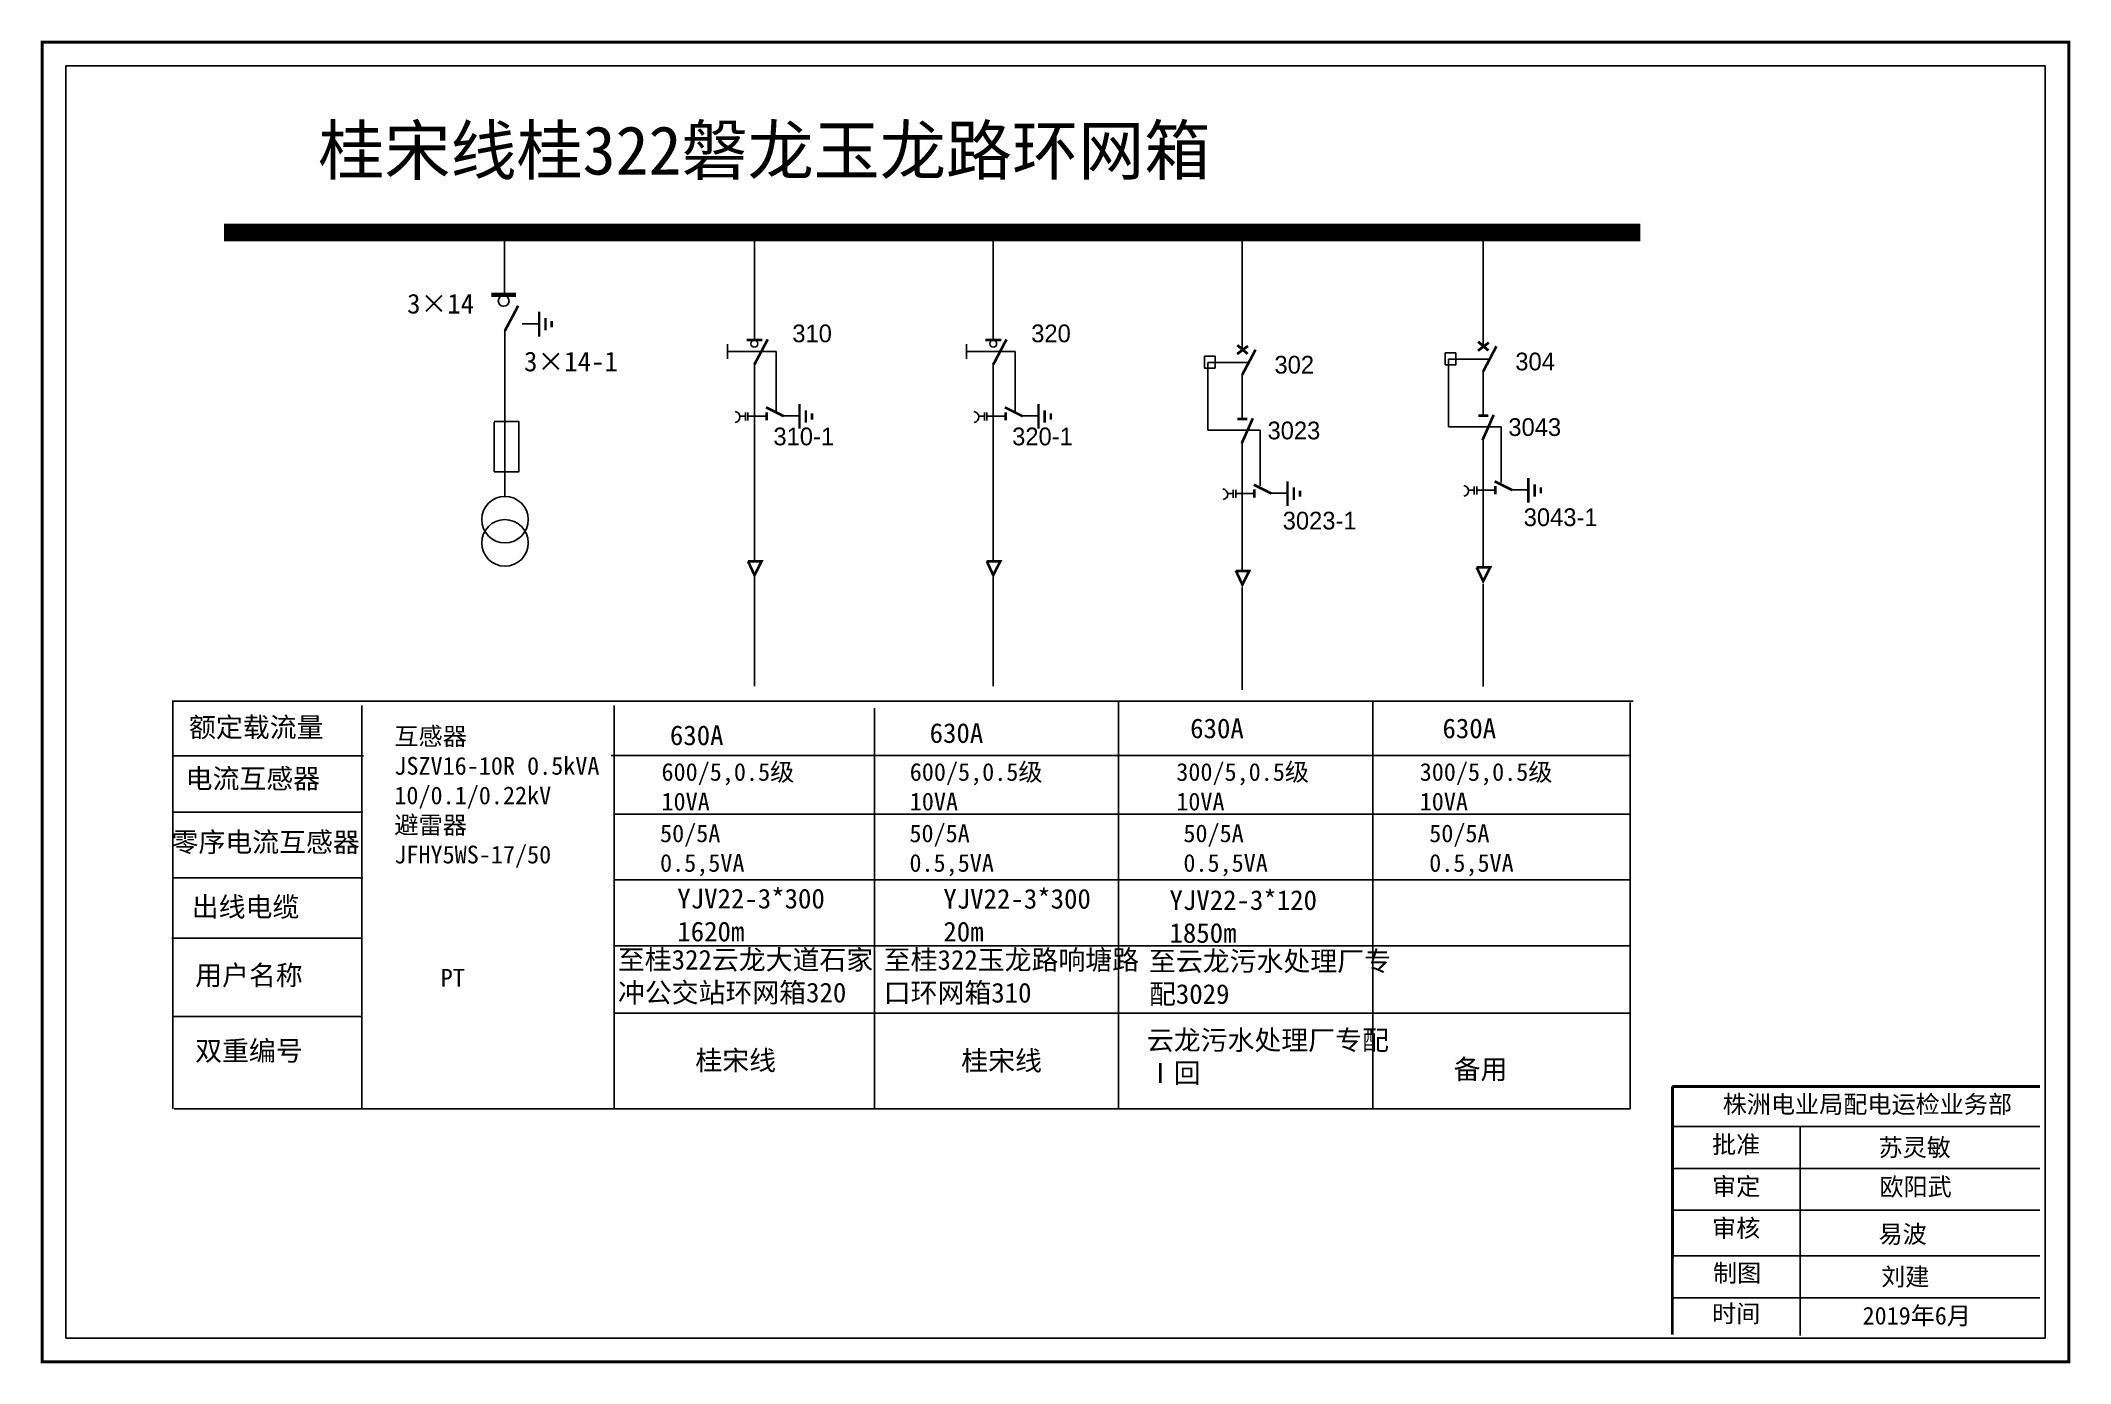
# Model space of a CAD drawing. Extents: x 1290 to 1704, y -528 to -159.
# Drawn here: x 1290.2 to 1415.9, y -438.6 to -356.7 of the extents above; entities that cross this region are included whole.
import ezdxf

# ---------------------------------------------------------------- set-up
doc = ezdxf.new("R2010")
doc.units = 0
doc.header["$LTSCALE"] = 0.774411
doc.linetypes.add('ACAD_ISO02W100', pattern=[15, 12, -3])
doc.linetypes.add('CENTER', pattern=[50.8, 31.75, -6.35, 6.35, -6.35])
doc.layers.get('0').update_dxf_attribs({"linetype": 'CONTINUOUS'})
doc.layers.add('2', color=7, linetype='CONTINUOUS')
doc.styles.add('hztxt_txtstyle_0.00_0_0', font='simkai.ttf')
doc.styles.add('hztxt_txtstyle_1.80_0_0', font='', dxfattribs={"height": 1.8, "bigfont": 'hztxt.shx'})
doc.styles.add('hztxt_txtstyle_2.70_0_0', font='simkai.ttf', dxfattribs={"height": 2.7})
doc.styles.add('字体', font='', dxfattribs={"height": 2.5})
doc.styles.get('hztxt_txtstyle_1.80_0_0').set_extended_font_data('hztxt')
doc.styles.get('字体').set_extended_font_data('KaiTi_GB2312')

msp = doc.modelspace()

# ---------------------------------------------------------------- texts
at = {"color": 0, "linetype": 'Continuous', "style": 'hztxt_txtstyle_2.70_0_0'}
for s, p in [('3×14', (1312.88, -373.62)), ('3×14-1', (1320.12, -377.2))]:
    msp.add_text(s, height=1.22, dxfattribs=at).set_placement(p)
at = {"color": 0, "style": 'hztxt_txtstyle_1.80_0_0'}
for s, p in [('310', (1336.73, -375.4)), ('320', (1351.52, -375.4)), ('302', (1366.58, -377.34)), ('304', (1381.49, -377.14)), ('310-1', (1335.56, -381.78)), ('320-1', (1350.34, -381.78)), ('3023', (1366.15, -381.41)), ('3043', (1381.06, -381.2)), ('3043-1', (1382.01, -386.78)), ('3023-1', (1367.09, -386.99))]:
    msp.add_text(s, height=1.098, dxfattribs=at).set_placement(p)
at = {"color": 0, "linetype": 'Continuous', "attachment_point": 1}
for s, insert, char_height, width, style in [('{\\fSimSun|b0|i0|c134|p2; 桂宋线桂322磐龙玉龙路环网箱}', (1305.34, -362.02), 3, 85.7498, '字体'), ('{\\fSimSun|b0|i0|c134|p2;额定载流量}', (1299.38, -398.62), 1.2204, 19.6738, 'hztxt_txtstyle_2.70_0_0'), ('\\A1;{\\fSimSun|b0|i0|c134|p2;互感器\\PJSZV16-10R 0.5kVA\\P10/0.1/0.22kV\\P避雷器\\PJFHY5WS-17/50}', (1312.09, -399.24), 1.0983, 20.2524, 'hztxt_txtstyle_2.70_0_0'), ('{\\fSimSun|b0|i0|c134|p2;630A}', (1329.15, -399.12), 1.2204, 19.6738, 'hztxt_txtstyle_2.70_0_0'), ('{\\fSimSun|b0|i0|c134|p2;630A}', (1345.23, -398.98), 1.2204, 19.6738, 'hztxt_txtstyle_2.70_0_0'), ('{\\fSimSun|b0|i0|c134|p2;630A}', (1361.36, -398.69), 1.2204, 19.6738, 'hztxt_txtstyle_2.70_0_0'), ('{\\fSimSun|b0|i0|c134|p2;630A}', (1376.98, -398.69), 1.2204, 19.6738, 'hztxt_txtstyle_2.70_0_0'), ('{\\fSimSun|b0|i0|c134|p2;电流互感器}', (1299.17, -401.8), 1.2204, 19.6738, 'hztxt_txtstyle_2.70_0_0'), ('\\A1;{\\fSimSun|b0|i0|c134|p2;600/5,0.5级\\P10VA}', (1328.63, -401.45), 1.0983, 20.2524, 'hztxt_txtstyle_2.70_0_0'), ('\\A1;{\\fSimSun|b0|i0|c134|p2;600/5,0.5级\\P10VA}', (1344, -401.45), 1.0983, 20.2524, 'hztxt_txtstyle_2.70_0_0'), ('\\A1;{\\fSimSun|b0|i0|c134|p2;300/5,0.5级\\P10VA}', (1360.5, -401.45), 1.0983, 20.2524, 'hztxt_txtstyle_2.70_0_0'), ('\\A1;{\\fSimSun|b0|i0|c134|p2;300/5,0.5级\\P10VA}', (1375.57, -401.45), 1.0983, 20.2524, 'hztxt_txtstyle_2.70_0_0'), ('{\\fSimSun|b0|i0|c134|p2;零序电流互感器}', (1298.3, -405.73), 1.2204, 19.6738, 'hztxt_txtstyle_2.70_0_0'), ('{\\fSimSun|b0|i0|c134|p2;50/5A\\P0.5,5VA}', (1328.54, -405.25), 1.0983, 19.6738, 'hztxt_txtstyle_2.70_0_0'), ('{\\fSimSun|b0|i0|c134|p2;50/5A\\P0.5,5VA}', (1343.98, -405.25), 1.0983, 19.6738, 'hztxt_txtstyle_2.70_0_0'), ('{\\fSimSun|b0|i0|c134|p2;50/5A\\P0.5,5VA}', (1360.94, -405.25), 1.0983, 19.6738, 'hztxt_txtstyle_2.70_0_0'), ('{\\fSimSun|b0|i0|c134|p2;50/5A\\P0.5,5VA}', (1376.16, -405.25), 1.0983, 19.6738, 'hztxt_txtstyle_2.70_0_0'), ('{\\fSimSun|b0|i0|c134|p2;出线电缆}', (1299.55, -409.74), 1.2204, 19.6738, 'hztxt_txtstyle_2.70_0_0'), ('YJV22-3*300\\P1620m', (1329.61, -409.23), 1.2204, 19.6738, 'hztxt_txtstyle_2.70_0_0'), ('YJV22-3*300\\P20m', (1346.08, -409.24), 1.2204, 19.6738, 'hztxt_txtstyle_2.70_0_0'), ('YJV22-3*120\\P1850m', (1360.08, -409.32), 1.2204, 19.6738, 'hztxt_txtstyle_2.70_0_0'), ('{\\fSimSun|b0|i0|c134|p2;至桂322云龙大道石家冲公交站环网箱320}', (1325.93, -413.01), 1.2204, 16.4999, 'hztxt_txtstyle_2.70_0_0'), ('{\\fSimSun|b0|i0|c134|p2;至桂322玉龙路响塘路口环网箱310}', (1342.39, -413.02), 1.2204, 16.4999, 'hztxt_txtstyle_2.70_0_0'), ('{\\fSimSun|b0|i0|c134|p2;至云龙污水处理厂专配3029}', (1358.81, -413.1), 1.2204, 15.2993, 'hztxt_txtstyle_2.70_0_0'), ('{\\fSimSun|b0|i0|c134|p2;用户名称}', (1299.76, -413.97), 1.2204, 19.6738, 'hztxt_txtstyle_2.70_0_0'), ('{\\fSimSun|b0|i0|c134|p2;PT}', (1314.96, -414.19), 1.1026, 8.5785, 'hztxt_txtstyle_0.00_0_0'), ('{\\fSimSun|b0|i0|c134|p2;云龙污水处理厂专配Ⅰ回}', (1358.68, -417.99), 1.2204, 15.2993, 'hztxt_txtstyle_2.70_0_0'), ('{\\fSimSun|b0|i0|c134|p2;双重编号}', (1299.76, -418.65), 1.2204, 19.6738, 'hztxt_txtstyle_2.70_0_0'), ('{\\fSimSun|b0|i0|c134|p2;桂宋线}', (1330.73, -419.24), 1.2204, 10.5639, 'hztxt_txtstyle_2.70_0_0'), ('{\\fSimSun|b0|i0|c134|p2;桂宋线}', (1347.19, -419.26), 1.2204, 10.5639, 'hztxt_txtstyle_2.70_0_0'), ('{\\fSimSun|b0|i0|c134|p2;备用}', (1377.67, -419.79), 1.2204, 19.6738, 'hztxt_txtstyle_2.70_0_0'), ('株洲电业局配电运检业务部', (1394.33, -422.02), 1.0944, 29.9201, '字体'), ('{\\fKaiTi_GB2312|b0|i0|c134|p49;批准}', (1393.67, -424.51), 1.0944, 8.5588, '字体'), ('{\\fSimSun|b0|i0|c134|p2;苏灵敏}', (1403.98, -424.69), 1.0944, 8.5588, '字体'), ('\\f\uffbfﾬￌﾣﾤ_GB2312|b0|i0|c134|p49;审定', (1393.67, -427.11), 1.0944, 8.5588, '字体'), ('{\\fSimSun|b0|i0|c134|p2;欧阳武}', (1404.03, -427.13), 1.0944, 8.5588, '字体'), ('\\f\uffbfﾬￌﾣﾤ_GB2312|b0|i0|c134|p49;审核', (1393.67, -429.69), 1.0944, 8.5588, '字体'), ('易波', (1403.98, -430.06), 1.094, 8.5588, '字体'), ('\\f\uffbfﾬￌﾣﾤ_GB2312|b0|i0|c134|p49;制图', (1393.73, -432.47), 1.0944, 8.5588, '字体'), ('{\\fSimSun|b0|i0|c134|p2;刘建}', (1404.14, -432.7), 1.0944, 8.5588, '字体'), ('\\f\uffbfﾬￌﾣﾤ_GB2312|b0|i0|c134|p49;时间', (1393.67, -434.98), 1.0944, 8.5588, '字体'), ('2019{\\fSimSun|b0|i0|c134|p2;年}6{\\fSimSun|b0|i0|c134|p2;月}', (1402.99, -435.11), 1.0944, 16.0081, '字体')]:
    msp.add_mtext(s, dxfattribs=dict(at, insert=insert, char_height=char_height, width=width, style=style))

# ---------------------------------------------------------------- blocks, each defined once
blk = doc.blocks.new('JD')
for points in [[(-2, 0.2), (-2, -0.2), (2, 0.2), (2, -0.2)], [(1, -1.2), (1, -0.8), (-1, -1.2), (-1, -0.8)], [(-0.5, -1.8), (-0.5, -2.2), (0.5, -1.8), (0.5, -2.2)]]:
    blk.add_trace(points)

# ---------------------------------------------------------------- linework, layer by layer
at = {"color": 0}
for p, q in [((1318.91, -368.81), (1318.91, -372.42)), ((1334.38, -368.52), (1334.38, -375.24)), ((1349.17, -368.52), (1349.17, -375.24)), ((1364.58, -368.83), (1364.58, -375.88)), ((1379.5, -368.62), (1379.5, -375.67)), ((1320.01, -374.25), (1321.05, -374.25)), ((1318.93, -374.66), (1318.93, -384.92)), ((1334.38, -376.74), (1334.38, -388.95)), ((1349.17, -376.74), (1349.17, -388.95)), ((1362.24, -376.26), (1362.9, -376.26)), ((1362.24, -376.26), (1362.24, -377)), ((1362.9, -376.26), (1362.9, -377)), ((1377.15, -376.06), (1377.81, -376.06)), ((1377.15, -376.06), (1377.15, -376.79)), ((1377.15, -376.79), (1377.81, -376.79)), ((1377.81, -376.06), (1377.81, -376.79)), ((1362.24, -377), (1362.9, -377)), ((1364.58, -377.38), (1364.58, -380.1)), ((1379.5, -377.17), (1379.5, -379.89)), ((1334.38, -379.98), (1335.14, -379.98)), ((1336.13, -379.96), (1337.17, -379.96)), ((1349.17, -379.98), (1349.93, -379.98)), ((1350.92, -379.96), (1351.96, -379.96)), ((1364.58, -381.47), (1364.58, -389.5)), ((1379.5, -381.26), (1379.5, -389.29)), ((1364.58, -384.77), (1365.34, -384.77)), ((1366.34, -384.74), (1367.37, -384.74)), ((1379.5, -384.56), (1380.26, -384.56)), ((1381.25, -384.54), (1382.28, -384.54)), ((1310.18, -401.01), (1298.4, -401.01)), ((1310.14, -404.48), (1298.36, -404.48)), ((1310.14, -408.56), (1298.36, -408.56)), ((1310.09, -412.29), (1298.32, -412.29)), ((1310.13, -417.14), (1298.36, -417.14))]:
    msp.add_line(p, q, dxfattribs=at)
at = {"color": 0, "linetype": 'ACAD_ISO02W100'}
for p, q in [((1364.91, -376.65), (1362.45, -376.65)), ((1362.45, -376.65), (1362.45, -380.84)), ((1379.83, -376.44), (1377.36, -376.44)), ((1377.36, -376.44), (1377.36, -380.63)), ((1377.36, -380.63), (1380.61, -380.63)), ((1380.61, -380.63), (1380.61, -384.09)), ((1362.45, -380.84), (1365.7, -380.84)), ((1365.7, -380.84), (1365.7, -384.29))]:
    msp.add_line(p, q, dxfattribs=at)
at = {"color": 0, "linetype": 'CENTER'}
for p, q in [((1334.39, -389.94), (1334.39, -396.69)), ((1349.17, -389.94), (1349.17, -396.69)), ((1364.59, -390.58), (1364.59, -396.92)), ((1379.5, -390.37), (1379.5, -396.71))]:
    msp.add_line(p, q, dxfattribs=at)
at = {"color": 0, "linetype": 'Continuous'}
for p, q in [((1298.34, -397.62), (1388.78, -397.62)), ((1298.38, -422.86), (1298.38, -397.62)), ((1310.07, -397.89), (1310.07, -422.86)), ((1325.7, -397.89), (1325.7, -422.86)), ((1341.81, -398.06), (1341.81, -422.84)), ((1356.93, -397.67), (1356.93, -422.85)), ((1372.66, -397.67), (1372.66, -422.85)), ((1388.6, -397.69), (1388.6, -422.87)), ((1325.51, -400.99), (1388.6, -400.99)), ((1325.7, -404.62), (1388.6, -404.62)), ((1325.7, -408.67), (1388.6, -408.67)), ((1325.7, -412.77), (1388.6, -412.77)), ((1325.7, -416.94), (1388.6, -416.94)), ((1388.6, -422.86), (1298.46, -422.86)), ((1391.22, -423.94), (1413.97, -423.94)), ((1399.12, -423.94), (1399.12, -436.88)), ((1391.22, -426.54), (1413.97, -426.54)), ((1391.22, -429.13), (1413.97, -429.13)), ((1391.22, -431.96), (1413.97, -431.96)), ((1391.22, -434.55), (1413.97, -434.55))]:
    msp.add_line(p, q, dxfattribs=at)
at = {"color": 0, "linetype": 'Continuous', "const_width": 0.182}
msp.add_lwpolyline([(1290.28, -356.82), (1415.76, -356.82), (1415.76, -438.52), (1290.28, -438.52)], close=True, dxfattribs=at)
at = {"color": 0, "linetype": 'Continuous'}
msp.add_lwpolyline([(1291.76, -358.29), (1414.29, -358.29), (1414.29, -437.04), (1291.76, -437.04)], close=True, dxfattribs=at)
at = {"color": 0}
for points, const_width in [([(1301.54, -368.6), (1389.22, -368.6)], 1.1), ([(1318.09, -372.47), (1319.63, -372.47)], 0.261), ([(1318.93, -374.7), (1319.76, -373.14)], 0.165), ([(1333.9, -375.26), (1334.87, -375.26)], 0.165), ([(1334.38, -376.78), (1335.21, -375.22)], 0.165), ([(1348.68, -375.26), (1349.66, -375.26)], 0.165), ([(1349.17, -376.78), (1349.99, -375.22)], 0.165), ([(1364.28, -375.58), (1364.92, -376.12)], 0.165), ([(1364.27, -376.13), (1364.94, -375.63)], 0.165), ([(1379.18, -375.92), (1379.85, -375.42)], 0.165), ([(1379.19, -375.37), (1379.83, -375.91)], 0.165), ([(1379.5, -377.21), (1380.32, -375.65)], 0.165), ([(1364.58, -377.42), (1365.41, -375.86)], 0.165), ([(1335.1, -379.43), (1336.2, -379.98)], 0.165), ([(1349.89, -379.43), (1350.99, -379.98)], 0.165), ([(1335.14, -379.73), (1335.14, -380.23)], 0.165), ([(1349.93, -379.73), (1349.93, -380.23)], 0.165), ([(1364.29, -380.15), (1364.9, -380.15)], 0.165), ([(1364.55, -381.67), (1365.24, -380.11)], 0.165), ([(1379.2, -379.94), (1379.81, -379.94)], 0.165), ([(1379.46, -381.46), (1380.15, -379.9)], 0.165), ([(1365.3, -384.22), (1366.4, -384.77)], 0.165), ([(1365.34, -384.51), (1365.34, -385.02)], 0.165), ([(1380.21, -384.01), (1381.31, -384.56)], 0.165), ([(1380.26, -384.3), (1380.26, -384.81)], 0.165), ([(1333.98, -388.97), (1334.82, -388.97), (1334.39, -389.82), (1333.99, -388.96)], 0.165), ([(1348.76, -388.97), (1349.6, -388.97), (1349.17, -389.82), (1348.77, -388.96)], 0.165), ([(1364.18, -389.55), (1365.02, -389.55), (1364.59, -390.4), (1364.19, -389.54)], 0.165), ([(1379.09, -389.34), (1379.93, -389.34), (1379.5, -390.19), (1379.1, -389.33)], 0.165)]:
    msp.add_lwpolyline(points, dxfattribs=dict(at, const_width=const_width))
for points in [[(1332.72, -375.51), (1332.72, -376.43)], [(1347.51, -375.51), (1347.51, -376.43)], [(1318.28, -380.34), (1318.28, -383.42), (1319.8, -383.42), (1319.8, -380.31), (1318.28, -380.31)], [(1333.83, -379.97), (1333.48, -379.97)], [(1333.83, -379.74), (1333.83, -380.24)], [(1333.98, -379.74), (1333.98, -380.24)], [(1334.38, -379.97), (1333.98, -379.97)], [(1348.62, -379.97), (1348.27, -379.97)], [(1348.62, -379.74), (1348.62, -380.24)], [(1348.77, -379.74), (1348.77, -380.24)], [(1349.17, -379.97), (1348.77, -379.97)], [(1364.03, -384.53), (1364.03, -385.03)], [(1364.18, -384.53), (1364.18, -385.03)], [(1378.94, -384.32), (1378.94, -384.82)], [(1379.1, -384.32), (1379.1, -384.82)], [(1364.03, -384.76), (1363.68, -384.76)], [(1364.58, -384.76), (1364.18, -384.76)], [(1378.94, -384.55), (1378.59, -384.55)], [(1379.49, -384.55), (1379.1, -384.55)]]:
    msp.add_lwpolyline(points, dxfattribs=at)
at = {"color": 0, "linetype": 'ACAD_ISO02W100'}
for points in [[(1335.73, -379.72), (1335.73, -375.97), (1332.72, -375.97)], [(1350.52, -379.72), (1350.52, -375.97), (1347.51, -375.97)]]:
    msp.add_lwpolyline(points, dxfattribs=at)
at = {"color": 0}
for points in [[(1333.19, -379.69, -0.877934), (1333.2, -380.36)], [(1347.97, -379.69, -0.877934), (1347.99, -380.36)], [(1363.39, -384.48, -0.877934), (1363.4, -385.14)], [(1378.3, -384.27, -0.877934), (1378.31, -384.93)]]:
    msp.add_lwpolyline(points, format="xyb", dxfattribs=at)
at = {"color": 0, "linetype": 'Continuous', "const_width": 0.182}
for points in [[(1391.22, -421.47), (1391.21, -436.84)], [(1391.22, -421.47), (1413.97, -421.47)]]:
    msp.add_lwpolyline(points, dxfattribs=at)
at = {"color": 0}
for centre, radius in [((1318.86, -372.84), 0.335), ((1334.38, -375.49), 0.211), ((1349.17, -375.49), 0.211)]:
    msp.add_circle(centre, radius, dxfattribs=at)
at = {"layer": '2', "color": 0}
for centre in [(1318.94, -386.38), (1318.94, -387.82)]:
    msp.add_circle(centre, 1.44, dxfattribs=at)

# ---------------------------------------------------------------- block references
at = {"color": 0, "xscale": 0.3844120780053686, "yscale": 0.3844120780053686, "zscale": 0.3844120780054647, "rotation": 90}
for p in [(1321.06, -374.28), (1337.18, -379.99), (1351.97, -379.99), (1367.39, -384.77), (1382.3, -384.57)]:
    msp.add_blockref('JD', p, dxfattribs=at)

msp.set_redraw_order([(e.dxf.handle, doc.entitydb.next_handle()) for e in msp.query("TEXT MTEXT ATTDEF DIMENSION ARC_DIMENSION")])  # texts and dimensions are drawn at this point

doc.saveas('drawing.dxf')
